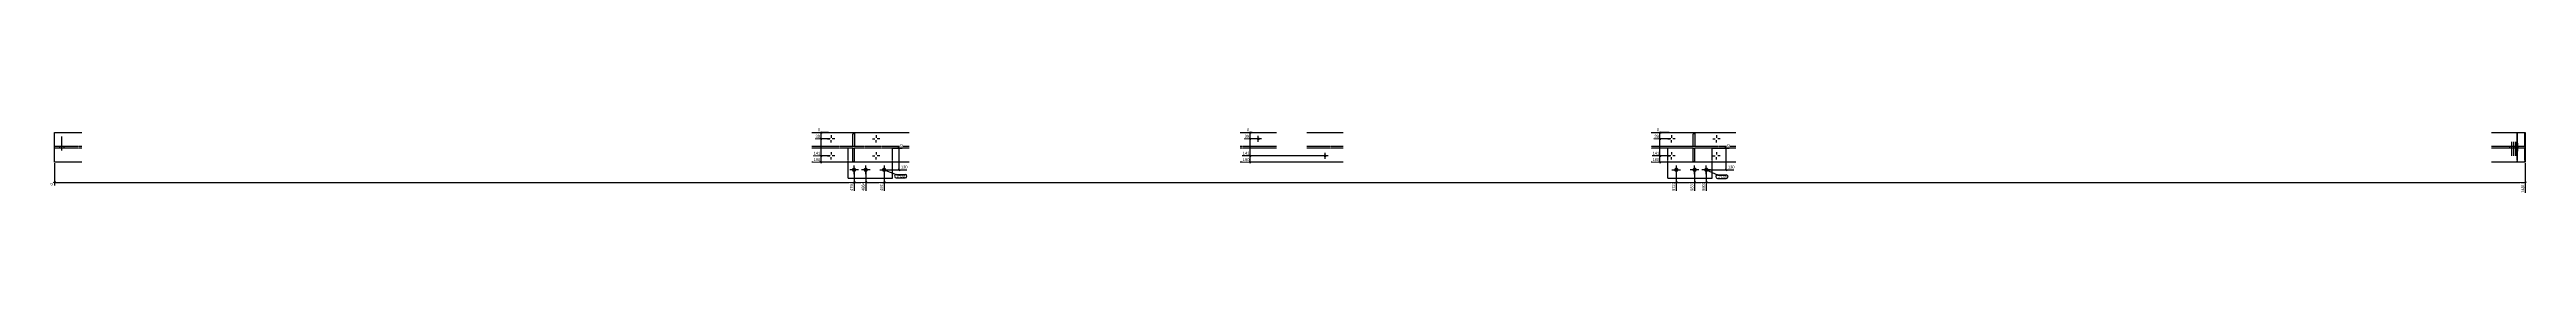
# Model space of a CAD drawing. Header units: millimetres. Extents: x 10 to 57393, y 7 to 4887.
# Drawn here: x 22068 to 36914, y 7 to 402 of the extents above; entities that cross this region are included whole.
import ezdxf

# ---------------------------------------------------------------- set-up
doc = ezdxf.new("R2010")
doc.units = ezdxf.units.MM
doc.linetypes.add('DXK_LINE_DOT2', pattern=[3.9198, 1.9599, -1.9599])
for name, color, linetype in [('MÅLSÆTNING', 7, 'Continuous'), ('STÅL', 7, 'Continuous'), ('TEKST', 7, 'Continuous')]:
    doc.layers.add(name, color=color, linetype=linetype)
doc.styles.add('Arial Narrow', font='ARIALN.TTF', dxfattribs={"height": 0.2})

msp = doc.modelspace()

# ---------------------------------------------------------------- hatches: boundary and pattern name
at = {"layer": 'STÅL', "linetype": 'Continuous'}
for points in [[(29304, 335, -1), (29322, 335, -1)], [(26877, 149, -1), (26903, 149, -1)], [(26947, 149, -1), (26973, 149, -1)], [(27083, 149, -1), (27057, 149, -1)], [(29704, 233, -1), (29722, 233, -1)], [(31831, 149, -1), (31805, 149, -1)], [(31915, 149, -1), (31941, 149, -1)], [(31985, 149, -1), (32011, 149, -1)]]:
    msp.add_hatch(color=96, dxfattribs=at).paths.add_polyline_path(points)

# ---------------------------------------------------------------- linework, layer by layer
at = {"layer": 'MÅLSÆTNING', "color": 7, "linetype": 'Continuous'}
for p, q in [((26747, 335), (26656, 335)), ((26737, 374), (26673, 374)), ((26689, 380), (26694, 367)), ((26694, 328), (26689, 341)), ((26692, 335), (26692, 374)), ((29308, 335), (29228, 335)), ((29277, 374), (29245, 374)), ((29261, 380), (29267, 367)), ((29267, 328), (29261, 341)), ((29264, 335), (29264, 374)), ((31776, 374), (31702, 374)), ((31718, 380), (31723, 367)), ((22097, 189), (22097, 55)), ((26747, 233), (26645, 233)), ((26747, 233), (26645, 233)), ((26740, 194), (26645, 194)), ((26689, 239), (26694, 226)), ((26689, 239), (26694, 226)), ((26694, 187), (26689, 200)), ((26692, 194), (26692, 233)), ((27075, 149), (27207, 149)), ((27125, 279), (27178, 279)), ((27162, 273), (27157, 286)), ((27157, 156), (27162, 143)), ((27160, 149), (27160, 279)), ((29708, 233), (29217, 233)), ((29622, 194), (29217, 194)), ((29261, 239), (29267, 226)), ((29267, 187), (29261, 200)), ((29264, 194), (29264, 233)), ((31785, 233), (31673, 233)), ((31785, 194), (31673, 194)), ((31718, 239), (31723, 226)), ((31723, 187), (31718, 200)), ((31720, 194), (31720, 233)), ((32002, 149), (32164, 149)), ((32037, 279), (32135, 279)), ((32119, 273), (32114, 286)), ((32114, 156), (32119, 143)), ((32117, 149), (32117, 279)), ((36907, 189), (36907, 11)), ((22103, 76), (22090, 71)), ((22097, 73), (26890, 73)), ((26883, 71), (26897, 76)), ((26890, 145), (26890, 22)), ((26967, 76), (26953, 71)), ((26960, 145), (26960, 22)), ((26960, 73), (27070, 73)), ((27063, 71), (27077, 76)), ((27070, 145), (27070, 22)), ((31811, 71), (31824, 76)), ((31818, 145), (31818, 22)), ((31934, 76), (31921, 71)), ((31928, 145), (31928, 22)), ((31928, 73), (31998, 73)), ((32004, 76), (31991, 71)), ((31991, 71), (32004, 76)), ((31998, 145), (31998, 22)), ((31998, 145), (31998, 22)), ((31998, 73), (36907, 73)), ((36900, 71), (36914, 76))]:
    msp.add_line(p, q, dxfattribs=at)
at = {"layer": 'STÅL', "color": 2, "linetype": 'Continuous'}
for p, q in [((22097, 194), (22097, 374)), ((22097, 374), (22262, 374)), ((26637, 374), (27220, 374)), ((29204, 374), (29421, 374)), ((29604, 374), (29821, 374)), ((31668, 374), (32174, 374)), ((36704, 374), (36907, 374)), ((36907, 374), (36907, 194)), ((22262, 194), (22097, 194)), ((27220, 194), (26637, 194)), ((26855, 99), (26855, 194)), ((27120, 99), (27120, 194)), ((29421, 194), (29204, 194)), ((29821, 194), (29604, 194)), ((32174, 194), (31668, 194)), ((31768, 99), (31768, 194)), ((32033, 99), (32033, 194)), ((36907, 194), (36704, 194)), ((26855, 99), (27120, 99)), ((31768, 99), (32033, 99))]:
    msp.add_line(p, q, dxfattribs=at)
at = {"layer": 'STÅL', "color": 96, "linetype": 'DXK_LINE_DOT2'}
for p, q in [((22142, 264), (22142, 349)), ((36825, 318), (36825, 233)), ((36837, 318), (36837, 233)), ((36849, 318), (36849, 233)), ((22129, 279), (22129, 288)), ((22155, 279), (22155, 288)), ((36812, 288), (36812, 279)), ((36824, 288), (36824, 279)), ((36836, 288), (36836, 279)), ((36838, 288), (36838, 279)), ((36850, 288), (36850, 279)), ((36862, 288), (36862, 279))]:
    msp.add_line(p, q, dxfattribs=at)
at = {"layer": 'STÅL', "color": 96, "linetype": 'Continuous'}
for p, q in [((26730, 335), (26744, 335)), ((26752, 357), (26752, 342)), ((26752, 313), (26752, 327)), ((26774, 335), (26759, 335)), ((27000, 335), (27014, 335)), ((27022, 357), (27022, 342)), ((27022, 313), (27022, 327)), ((27044, 335), (27029, 335)), ((29331, 335), (29295, 335)), ((29313, 317), (29313, 353)), ((31767, 335), (31782, 335)), ((31789, 357), (31789, 342)), ((31789, 313), (31789, 327)), ((31811, 335), (31797, 335)), ((32037, 335), (32052, 335)), ((32059, 357), (32059, 342)), ((32059, 313), (32059, 327)), ((32081, 335), (32067, 335)), ((26730, 233), (26744, 233)), ((26752, 255), (26752, 240)), ((26752, 211), (26752, 225)), ((26774, 233), (26759, 233)), ((26916, 149), (26864, 149)), ((26890, 123), (26890, 175)), ((26986, 149), (26934, 149)), ((26960, 123), (26960, 175)), ((27000, 233), (27014, 233)), ((27022, 255), (27022, 240)), ((27022, 211), (27022, 225)), ((27044, 233), (27029, 233)), ((27044, 149), (27096, 149)), ((27070, 175), (27070, 123)), ((29731, 233), (29695, 233)), ((29713, 215), (29713, 251)), ((31767, 233), (31782, 233)), ((31789, 255), (31789, 240)), ((31789, 211), (31789, 225)), ((31792, 149), (31844, 149)), ((31811, 233), (31797, 233)), ((31818, 175), (31818, 123)), ((31954, 149), (31902, 149)), ((31928, 123), (31928, 175)), ((32024, 149), (31972, 149)), ((31998, 123), (31998, 175)), ((32037, 233), (32052, 233)), ((32059, 255), (32059, 240)), ((32059, 211), (32059, 225)), ((32081, 233), (32067, 233))]:
    msp.add_line(p, q, dxfattribs=at)
at = {"layer": 'STÅL', "color": 7, "linetype": 'DXK_LINE_DOT2'}
for p, q in [((26882, 288), (26882, 368)), ((26882, 368), (26892, 368)), ((26892, 368), (26892, 288)), ((31919, 288), (31919, 368)), ((31919, 368), (31929, 368)), ((31929, 368), (31929, 288)), ((36858, 194), (36858, 374)), ((36860, 309), (36860, 374)), ((36860, 309), (36860, 301)), ((36860, 301), (36860, 294)), ((36905, 309), (36905, 374)), ((36905, 301), (36905, 309)), ((36905, 294), (36905, 301)), ((22262, 288), (22097, 288)), ((22262, 279), (22097, 279)), ((26882, 288), (26637, 288)), ((26882, 279), (26637, 279)), ((26855, 194), (26855, 279)), ((26892, 288), (26882, 288)), ((26882, 199), (26882, 279)), ((26882, 279), (26892, 279)), ((26882, 199), (26892, 199)), ((27220, 288), (26892, 288)), ((26892, 199), (26892, 279)), ((27220, 279), (26892, 279)), ((27120, 194), (27120, 279)), ((29421, 288), (29204, 288)), ((29421, 279), (29204, 279)), ((29821, 288), (29604, 288)), ((29821, 279), (29604, 279)), ((31919, 288), (31668, 288)), ((31919, 279), (31668, 279)), ((31768, 194), (31768, 279)), ((31929, 288), (31919, 288)), ((31919, 199), (31919, 279)), ((31919, 279), (31929, 279)), ((31919, 199), (31929, 199)), ((32174, 288), (31929, 288)), ((31929, 199), (31929, 279)), ((32174, 279), (31929, 279)), ((32033, 194), (32033, 279)), ((36903, 288), (36704, 288)), ((36903, 279), (36704, 279)), ((36860, 294), (36861, 290)), ((36861, 278), (36860, 273)), ((36860, 273), (36860, 266)), ((36860, 266), (36860, 258)), ((36860, 194), (36860, 258)), ((36861, 290), (36862, 288)), ((36862, 279), (36861, 278)), ((36903, 288), (36904, 290)), ((36904, 278), (36903, 279)), ((36904, 290), (36905, 294)), ((36905, 273), (36904, 278)), ((36905, 266), (36905, 273)), ((36905, 258), (36905, 266)), ((36905, 194), (36905, 258))]:
    msp.add_line(p, q, dxfattribs=at)

# ---------------------------------------------------------------- next in the draw order: wipeouts: each hides what was drawn before it
at = {"color": 0, "linetype": 'Continuous'}
for points in [[(26688, 377), (26688, 402), (26669, 402), (26669, 377)], [(27182, 283), (27182, 308), (27164, 308), (27164, 283)], [(29260, 377), (29260, 402), (29242, 402), (29242, 377)], [(32139, 283), (32139, 308), (32121, 308), (32121, 283)], [(27207, 153), (27207, 178), (27167, 178), (27167, 153)], [(29257, 236), (29257, 261), (29217, 261), (29217, 236)], [(31713, 236), (31713, 261), (31673, 261), (31673, 236)], [(32164, 153), (32164, 178), (32124, 178), (32124, 153)], [(22093, 69), (22068, 69), (22068, 51), (22093, 51)], [(26887, 69), (26861, 69), (26861, 18), (26887, 18)], [(27067, 69), (27041, 69), (27041, 18), (27067, 18)], [(31994, 69), (31969, 69), (31969, 18), (31994, 18)], [(36903, 69), (36878, 69), (36878, 7), (36903, 7)]]:
    msp.add_wipeout(points, dxfattribs=at).dxf.layer = 'MÅLSÆTNING'

# ---------------------------------------------------------------- next in the draw order: linework, layer by layer
at = {"layer": 'MÅLSÆTNING', "color": 7, "linetype": 'Continuous'}
for p, q in [((26747, 335), (26656, 335)), ((26694, 328), (26689, 341)), ((26692, 233), (26692, 335)), ((29308, 335), (29228, 335)), ((29267, 328), (29261, 341)), ((31785, 335), (31684, 335)), ((31723, 328), (31718, 341)), ((31720, 335), (31720, 374)), ((26897, 76), (26883, 71)), ((26890, 145), (26890, 22)), ((26890, 73), (26960, 73)), ((26953, 71), (26967, 76)), ((26960, 145), (26960, 22)), ((27077, 76), (27063, 71)), ((27070, 145), (27070, 22)), ((27070, 73), (31818, 73)), ((31921, 71), (31934, 76)), ((31928, 145), (31928, 22))]:
    msp.add_line(p, q, dxfattribs=at)

# ---------------------------------------------------------------- next in the draw order: texts
at = {"layer": 'MÅLSÆTNING', "color": 3, "linetype": 'Continuous', "style": 'Arial Narrow'}
for s, p in [('0', (26673, 381)), ('0', (27167, 287)), ('0', (29245, 381)), ('0', (32124, 287)), ('130', (27171, 157)), ('130', (32128, 157))]:
    msp.add_text(s, height=17.2, dxfattribs=at).set_placement(p)
for s, p in [('0', (22089, 55)), ('4794', (26883, 22)), ('4974', (27063, 22)), ('9901', (31990, 22)), ('14810', (36900, 11))]:
    msp.add_text(s, height=17.2, rotation=90.0002, dxfattribs=at).set_placement(p)

# ---------------------------------------------------------------- next in the draw order: wipeouts: each hides what was drawn before it
at = {"color": 0, "linetype": 'Continuous'}
for points in [[(29257, 197), (29257, 222), (29217, 222), (29217, 197)], [(31713, 197), (31713, 222), (31673, 222), (31673, 197)]]:
    msp.add_wipeout(points, dxfattribs=at).dxf.layer = 'MÅLSÆTNING'

# ---------------------------------------------------------------- next in the draw order: linework, layer by layer
at = {"layer": 'MÅLSÆTNING', "color": 7, "linetype": 'Continuous'}
for p, q in [((29264, 233), (29264, 335)), ((29708, 233), (29217, 233)), ((29261, 239), (29267, 226)), ((31785, 233), (31673, 233)), ((31718, 239), (31723, 226))]:
    msp.add_line(p, q, dxfattribs=at)

# ---------------------------------------------------------------- next in the draw order: texts
at = {"layer": 'MÅLSÆTNING', "color": 3, "linetype": 'Continuous', "style": 'Arial Narrow'}
for s, p in [('141', (29220, 240)), ('180', (29220, 201)), ('141', (31676, 240)), ('180', (31676, 201))]:
    msp.add_text(s, height=17.2, dxfattribs=at).set_placement(p)

# ---------------------------------------------------------------- next in the draw order: wipeouts: each hides what was drawn before it
at = {"color": 0, "linetype": 'Continuous'}
for points in [[(26684, 338), (26684, 363), (26655, 363), (26655, 338)], [(31716, 377), (31716, 402), (31698, 402), (31698, 377)], [(26684, 236), (26684, 261), (26644, 261), (26644, 236)], [(26957, 69), (26931, 69), (26931, 18), (26957, 18)], [(31814, 69), (31789, 69), (31789, 18), (31814, 18)]]:
    msp.add_wipeout(points, dxfattribs=at).dxf.layer = 'MÅLSÆTNING'
at = {"color": 0}
for points in [[(27194, 103), (27194, 118), (27146, 118), (27146, 103)], [(32115, 100), (32115, 116), (32067, 116), (32067, 100)]]:
    msp.add_wipeout(points, dxfattribs=at).dxf.layer = 'TEKST'

# ---------------------------------------------------------------- next in the draw order: linework, layer by layer
at = {"layer": 'MÅLSÆTNING', "color": 7, "linetype": 'Continuous'}
for p, q in [((31785, 335), (31684, 335)), ((31723, 328), (31718, 341)), ((31720, 233), (31720, 335)), ((31824, 76), (31811, 71)), ((31818, 145), (31818, 22)), ((31818, 73), (31928, 73))]:
    msp.add_line(p, q, dxfattribs=at)

# ---------------------------------------------------------------- next in the draw order: texts
at = {"layer": 'MÅLSÆTNING', "color": 3, "linetype": 'Continuous', "style": 'Arial Narrow'}
for s, p in [('39', (26659, 342)), ('0', (31702, 381))]:
    msp.add_text(s, height=17.2, dxfattribs=at).set_placement(p)
for s, p in [('4864', (26953, 22)), ('9721', (31810, 22))]:
    msp.add_text(s, height=17.2, rotation=90.0002, dxfattribs=at).set_placement(p)

# ---------------------------------------------------------------- next in the draw order: wipeouts: each hides what was drawn before it
at = {"color": 0, "linetype": 'Continuous'}
for points in [[(29257, 338), (29257, 363), (29228, 363), (29228, 338)], [(26684, 197), (26684, 222), (26644, 222), (26644, 197)]]:
    msp.add_wipeout(points, dxfattribs=at).dxf.layer = 'MÅLSÆTNING'
at = {"color": 0}
for points in [[(27194, 103), (27194, 118), (27146, 118), (27146, 103)], [(32115, 100), (32115, 116), (32067, 116), (32067, 100)]]:
    msp.add_wipeout(points, dxfattribs=at).dxf.layer = 'TEKST'

# ---------------------------------------------------------------- next in the draw order: linework, layer by layer
at = {"layer": 'TEKST', "color": 7, "linetype": 'Continuous'}
for p, q in [((27070, 149), (27143, 121)), ((27143, 121), (27196, 121)), ((27143, 100), (27196, 100)), ((32065, 118), (32118, 118)), ((32065, 97), (32118, 97))]:
    msp.add_line(p, q, dxfattribs=at)
for centre, start, end in [((27143, 111), 90, 270), ((27196, 111), 270, 90), ((32065, 108), 90, 270), ((32118, 108), 270, 90)]:
    msp.add_arc(centre, 10.6, start, end, dxfattribs=at)

# ---------------------------------------------------------------- next in the draw order: texts
at = {"layer": 'MÅLSÆTNING', "color": 3, "linetype": 'Continuous', "style": 'Arial Narrow'}
for s, p in [('39', (29231, 342)), ('141', (26648, 240)), ('180', (26648, 201))]:
    msp.add_text(s, height=17.2, dxfattribs=at).set_placement(p)
at = {"layer": 'TEKST', "color": 3, "style": 'Arial Narrow'}
for p in [(27146, 103), (32067, 100)]:
    msp.add_text('3*D26', height=15, dxfattribs=at).set_placement(p)

# ---------------------------------------------------------------- next in the draw order: wipeouts: each hides what was drawn before it
at = {"color": 0, "linetype": 'Continuous'}
for points in [[(31713, 338), (31713, 363), (31684, 363), (31684, 338)], [(31924, 69), (31899, 69), (31899, 18), (31924, 18)]]:
    msp.add_wipeout(points, dxfattribs=at).dxf.layer = 'MÅLSÆTNING'

# ---------------------------------------------------------------- next in the draw order: linework, layer by layer
at = {"layer": 'TEKST', "color": 7, "linetype": 'Continuous'}
msp.add_line((31998, 149), (32065, 118), dxfattribs=at)

# ---------------------------------------------------------------- next in the draw order: texts
at = {"layer": 'MÅLSÆTNING', "color": 3, "linetype": 'Continuous', "style": 'Arial Narrow'}
msp.add_text('39', height=17.2, dxfattribs=at).set_placement((31687, 342))
msp.add_text('9831', height=17.2, rotation=90.0002, dxfattribs=at).set_placement((31920, 22))

doc.saveas('drawing.dxf')
